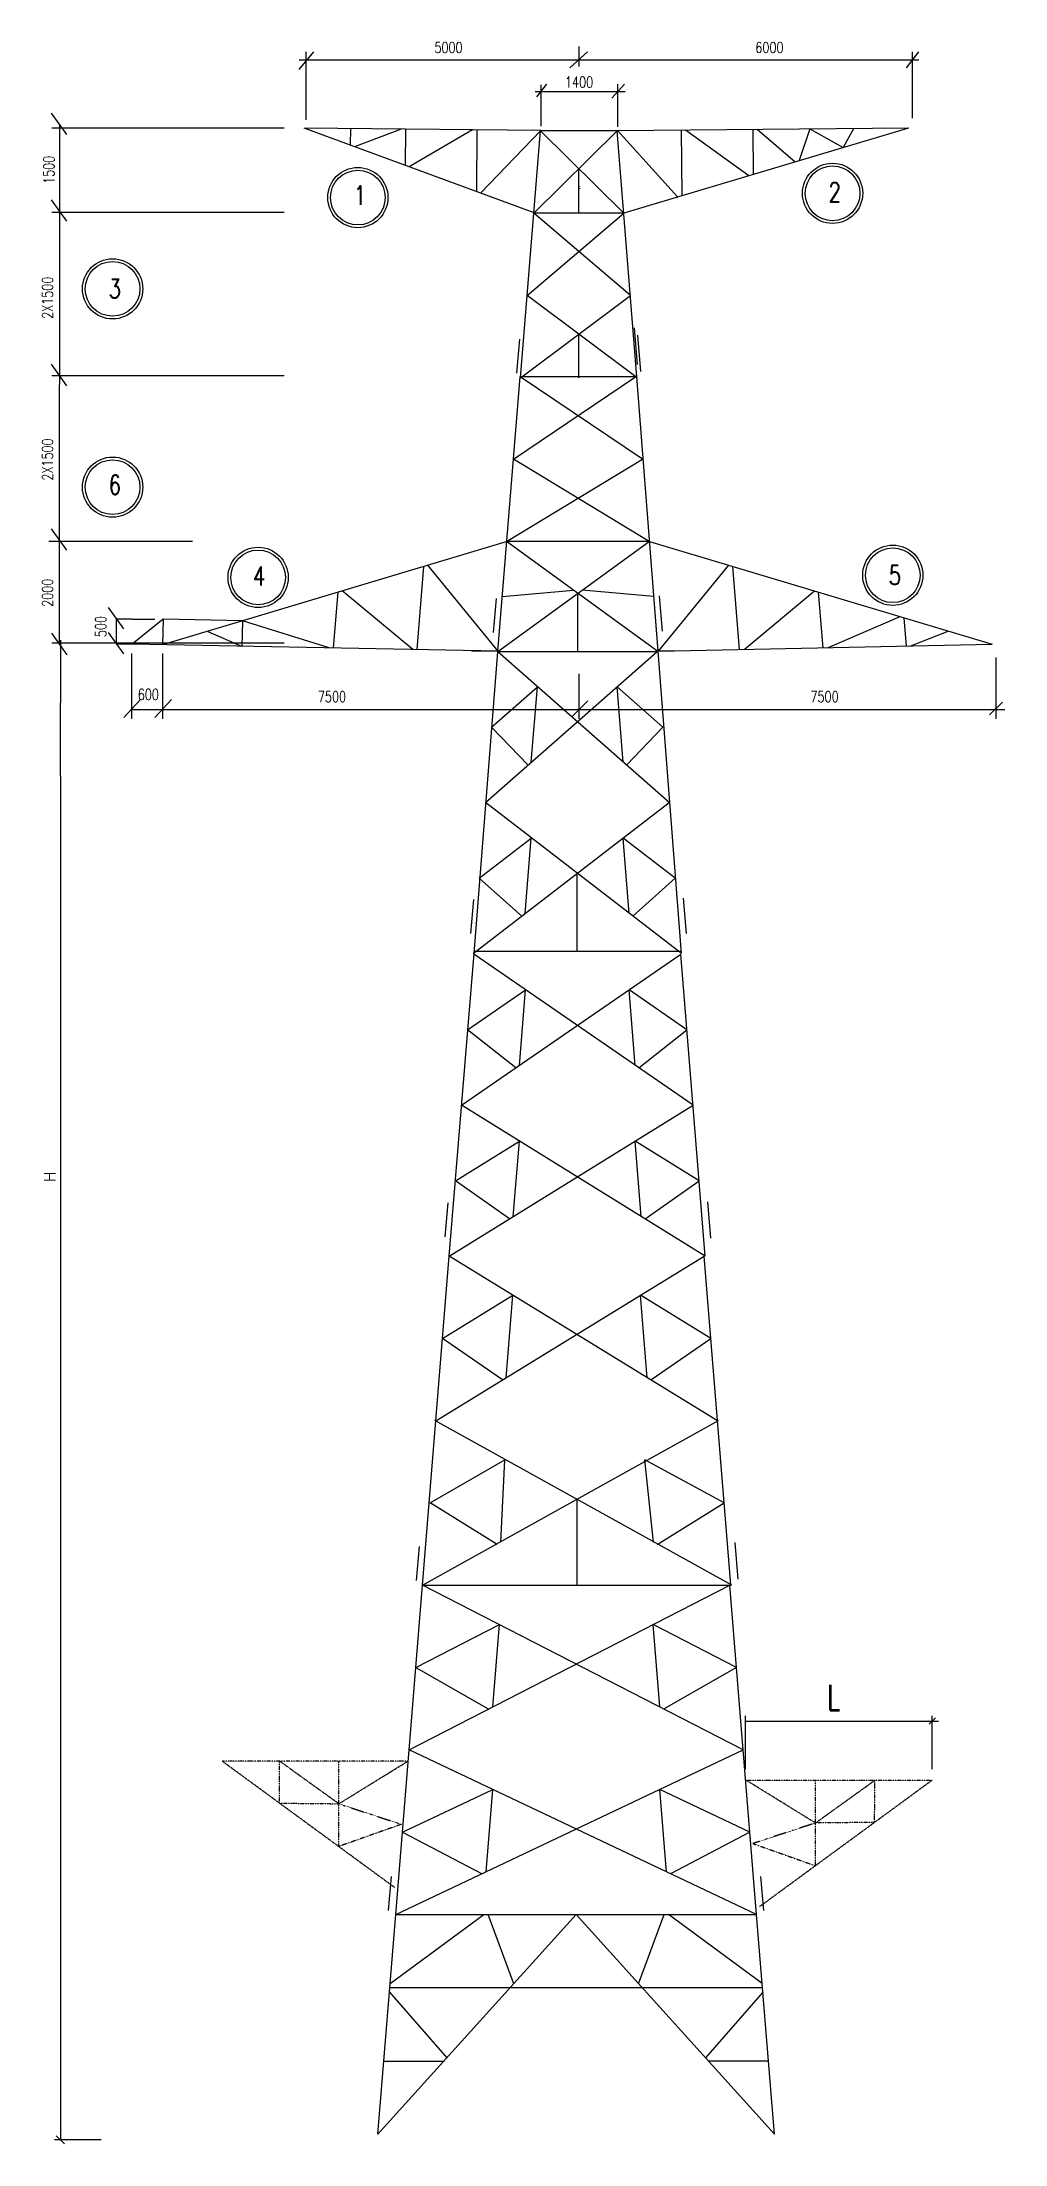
# Model space of a CAD drawing. Header units: millimetres. Extents: x -25344 to 5907, y -19679 to 18215.
# Drawn here: x -25344 to -7980, y -19679 to 18215 of the extents above; entities that cross this region are included whole.
import ezdxf
from ezdxf.enums import TextEntityAlignment as Align

# ---------------------------------------------------------------- set-up
doc = ezdxf.new("R2010")
doc.units = ezdxf.units.MM
doc.linetypes.add('DASHDOTX2', pattern=[2, 1, -0.5, 0, -0.5])
for name, color, linetype in [('4', 2, 'DASHDOTX2'), ('基本图元层', 7, 'Continuous'), ('尺寸标注层', 7, 'Continuous'), ('标注', 7, 'Continuous')]:
    doc.layers.add(name, color=color, linetype=linetype)
doc.styles.add('ITALIC', font='SIMPLEX', dxfattribs={"width": 0.7, "bigfont": 'HZTXT'})
doc.styles.get("Standard").update_dxf_attribs({"font": 'txt', "bigfont": 'gbcbig.shx'})

msp = doc.modelspace()

# ---------------------------------------------------------------- texts
at = {"style": 'ITALIC', "width": 0.75}
for s, p in [('5000', (-18014, 18017)), ('6000', (-12228, 18017)), ('1400', (-15660, 17393)), ('600', (-23427, 6354)), ('7500', (-20116, 6314)), ('7500', (-11233, 6314))]:
    msp.add_text(s, height=197.3, dxfattribs=at).set_placement(p, align=Align.CENTER)
for s, p in [('1500', (-25121, 15909)), ('2X1500', (-25147, 13604)), ('2X1500', (-25147, 10688)), ('2000', (-25147, 8286)), ('500', (-24186, 7677))]:
    msp.add_text(s, height=197.3, rotation=90, dxfattribs=at).set_placement(p, align=Align.CENTER)
for s, p in [('1', (-19610, 15452)), ('2', (-11050, 15509)), ('3', (-24032, 13770)), ('6', (-24032, 10232)), ('4', (-21430, 8587)), ('5', (-9964, 8605))]:
    msp.add_text(s, height=345, dxfattribs=at).set_placement(p, align=Align.MIDDLE)
at = {"color": 7, "width": 0.7}
msp.add_text('L', height=456, dxfattribs=at).set_placement((-11185, -11860))
at = {"layer": '标注', "color": 0}
msp.add_text('H', height=206, rotation=90, dxfattribs=at).set_placement((-25100, -2340))

# ---------------------------------------------------------------- linework, layer by layer
for p, q in [((-20709, 17722), (-20440, 18040)), ((-20709, 17894), (-9532, 17894)), ((-20587, 18040), (-20587, 16815)), ((-15825, 17747), (-15507, 18040)), ((-15658, 17776), (-15658, 18135)), ((-9754, 17747), (-9532, 18040)), ((-9655, 18040), (-9655, 16840)), ((-16419, 17229), (-16242, 17455)), ((-16343, 16698), (-16343, 17443)), ((-15068, 17203), (-14840, 17455)), ((-14966, 17455), (-14966, 16685)), ((-16451, 17320), (-14827, 17320)), ((-25180, 16935), (-24902, 16548)), ((-25170, 16666), (-20979, 16666)), ((-16351, 16621), (-20617, 16661)), ((-16472, 15136), (-20617, 16661)), ((-19784, 16653), (-19786, 16355)), ((-18870, 16644), (-19712, 16328)), ((-18791, 16644), (-18797, 15991)), ((-17581, 16633), (-18723, 15964)), ((-17502, 16632), (-17512, 15519)), ((-16351, 16621), (-17438, 15491)), ((-16718, 12160), (-16357, 16615)), ((-16477, 15130), (-14975, 16615)), ((-14855, 15130), (-16357, 16615)), ((-14975, 16615), (-16357, 16615)), ((-14619, 12180), (-14975, 16615)), ((-14970, 16621), (-9712, 16668)), ((-14970, 16621), (-13884, 15424)), ((-14849, 15136), (-9712, 16668)), ((-13819, 16631), (-13808, 15447)), ((-13740, 16632), (-12597, 15808)), ((-12529, 16643), (-12522, 15830)), ((-12450, 16644), (-11766, 16056)), ((-11498, 16652), (-11690, 16078)), ((-11498, 16652), (-10898, 16315)), ((-10704, 16660), (-10898, 16315)), ((-15666, 15130), (-15666, 15932)), ((-15654, 15613), (-15654, 15604)), ((-15654, 15578), (-15654, 15569)), ((-25180, 15372), (-24902, 14985)), ((-25170, 15149), (-20979, 15149)), ((-16598, 13645), (-14855, 15130)), ((-14734, 13645), (-16477, 15130)), ((-14855, 15130), (-16477, 15130)), ((-16453, 15125), (-16453, 15125)), ((-16718, 12160), (-14734, 13645)), ((-14614, 12160), (-16598, 13645)), ((-15666, 12160), (-15666, 12948)), ((-14668, 13060), (-14614, 12404)), ((-14605, 12932), (-14550, 12276)), ((-16785, 12245), (-16731, 12858)), ((-25180, 12405), (-24902, 12018)), ((-25170, 12203), (-20979, 12203)), ((-17127, 7228), (-16724, 12179)), ((-16845, 10694), (-14640, 12179)), ((-14519, 10694), (-16724, 12179)), ((-14640, 12179), (-16724, 12179)), ((-14236, 7232), (-14619, 12180)), ((-16966, 9209), (-14519, 10694)), ((-14398, 9209), (-16845, 10694)), ((-25220, 9217), (-22629, 9217)), ((-25180, 9439), (-24902, 9053)), ((-16957, 9212), (-23170, 7348)), ((-17127, 7228), (-14398, 9209)), ((-14238, 7228), (-16966, 9209)), ((-14398, 9209), (-16966, 9209)), ((-14389, 9212), (-8212, 7358)), ((-18582, 7263), (-18461, 8761)), ((-17118, 7232), (-18386, 8784)), ((-14229, 7232), (-12961, 8784)), ((-12765, 7263), (-12885, 8761)), ((-24152, 8023), (-23874, 7636)), ((-20086, 7294), (-20005, 8297)), ((-18660, 7264), (-19930, 8320)), ((-17200, 7571), (-17146, 8184)), ((-17046, 8219), (-15762, 8335)), ((-15682, 7228), (-15682, 8277)), ((-14318, 8219), (-15602, 8335)), ((-14218, 8228), (-14164, 7593)), ((-12686, 7264), (-11416, 8320)), ((-11260, 7294), (-11341, 8297)), ((-23999, 7358), (-23999, 7809)), ((-23721, 7809), (-23999, 7809)), ((-23721, 7809), (-23308, 7809)), ((-23161, 7807), (-23721, 7358)), ((-23161, 7807), (-23170, 7348)), ((-21730, 7780), (-23161, 7807)), ((-21739, 7320), (-22348, 7584)), ((-21730, 7780), (-21739, 7320)), ((-20165, 7296), (-21730, 7780)), ((-11181, 7296), (-9872, 7857)), ((-9756, 7326), (-9797, 7834)), ((-9677, 7328), (-9005, 7596)), ((-25173, 7555), (-24895, 7168)), ((-25170, 7384), (-20979, 7384)), ((-24152, 7572), (-23874, 7185)), ((-23721, 7358), (-23999, 7358)), ((-17118, 7232), (-23721, 7358)), ((-17601, 7242), (-17118, 7232)), ((-17554, 1785), (-17127, 7224)), ((-17348, 4502), (-14258, 7224)), ((-14037, 4502), (-17127, 7224)), ((-14258, 7224), (-17127, 7224)), ((-13816, 1780), (-14236, 7232)), ((-14229, 7232), (-8212, 7358)), ((-13745, 7242), (-14229, 7232)), ((-23731, 7191), (-23731, 6015)), ((-23172, 7191), (-23172, 6015)), ((-15662, 6822), (-15662, 6015)), ((-8143, 7121), (-8143, 6015)), ((-17238, 5863), (-16410, 6592)), ((-16521, 5231), (-16410, 6592)), ((-14865, 5231), (-14975, 6592)), ((-14148, 5863), (-14975, 6592)), ((-23869, 6037), (-23569, 6361)), ((-23731, 6182), (-7980, 6182)), ((-23309, 6037), (-23009, 6361)), ((-15779, 6060), (-15501, 6337)), ((-8258, 6083), (-8027, 6314)), ((-16580, 5179), (-17238, 5863)), ((-14806, 5179), (-14148, 5863)), ((-17569, 1780), (-14037, 4502)), ((-13816, 1780), (-17348, 4502)), ((-17459, 3141), (-16521, 3864)), ((-16631, 2503), (-16521, 3864)), ((-14754, 2503), (-14865, 3864)), ((-13927, 3141), (-14865, 3864)), ((-16694, 2455), (-17459, 3141)), ((-15693, 1827), (-15693, 3199)), ((-14692, 2455), (-13927, 3141)), ((-17610, 2143), (-17556, 2756)), ((-13780, 2778), (-13726, 2143)), ((-18002, -3675), (-17554, 1785)), ((-17781, -953), (-13826, 1770)), ((-13605, -953), (-17560, 1770)), ((-17551, 1827), (-13820, 1827)), ((-13384, -3675), (-13826, 1770)), ((-17670, 409), (-16626, 1127)), ((-16737, -234), (-16626, 1127)), ((-14649, -234), (-14759, 1127)), ((-13715, 409), (-14759, 1127)), ((-16802, -279), (-17670, 409)), ((-14584, -279), (-13715, 409)), ((-18002, -3675), (-13605, -953)), ((-13384, -3675), (-17781, -953)), ((-17891, -2314), (-16737, -1599)), ((-16847, -2960), (-16737, -1599)), ((-14538, -2960), (-14649, -1599)), ((-13494, -2314), (-14649, -1599)), ((-16914, -3002), (-17891, -2314)), ((-14471, -3002), (-13494, -2314)), ((-18076, -3328), (-18021, -2715)), ((-13343, -2693), (-13289, -3350)), ((-18483, -9608), (-18002, -3675)), ((-18243, -6645), (-13404, -3675)), ((-13163, -6645), (-18002, -3675)), ((-12923, -9599), (-13404, -3675)), ((-18122, -5160), (-16852, -4380)), ((-16973, -5865), (-16852, -4380)), ((-13283, -5160), (-14553, -4380)), ((-14433, -5865), (-14553, -4380)), ((-17040, -5906), (-18122, -5160)), ((-14365, -5906), (-13283, -5160)), ((-18483, -9608), (-13147, -6638)), ((-12906, -9608), (-18258, -6638)), ((-18347, -8123), (-16996, -7344)), ((-17069, -8829), (-16996, -7344)), ((-14320, -8829), (-14473, -7344)), ((-13043, -8123), (-14473, -7344)), ((-17136, -8870), (-18347, -8123)), ((-15699, -8059), (-15699, -9605)), ((-14253, -8870), (-13043, -8123)), ((-18592, -9523), (-18538, -8910)), ((-12851, -8839), (-12797, -9495)), ((-18965, -15545), (-18483, -9605)), ((-18724, -12575), (-12941, -9605)), ((-12700, -12575), (-18483, -9605)), ((-18483, -9605), (-12941, -9605)), ((-18483, -9608), (-12920, -9608)), ((-12459, -15545), (-12941, -9605)), ((-18603, -11090), (-17097, -10317)), ((-17218, -11801), (-17097, -10317)), ((-12820, -11090), (-14326, -10317)), ((-14206, -11801), (-14326, -10317)), ((-18603, -11090), (-17288, -11838)), ((-12820, -11090), (-14136, -11838)), ((-18965, -15545), (-12700, -12575)), ((-12459, -15545), (-18724, -12575)), ((-18844, -14060), (-17218, -13289)), ((-17338, -14774), (-17218, -13289)), ((-12579, -14060), (-14206, -13289)), ((-14085, -14774), (-14206, -13289)), ((-18844, -14060), (-17410, -14807)), ((-12579, -14060), (-14014, -14807)), ((-19096, -15472), (-19042, -14859)), ((-12328, -15472), (-12382, -14859)), ((-19287, -19504), (-18965, -15545)), ((-19287, -19504), (-15712, -15545)), ((-19066, -16786), (-17378, -15545)), ((-18965, -15545), (-12459, -15545)), ((-16837, -16791), (-17299, -15545)), ((-12137, -19504), (-15712, -15545)), ((-14586, -16791), (-14125, -15545)), ((-12358, -16786), (-14046, -15545)), ((-12137, -19504), (-12459, -15545)), ((-19078, -16943), (-18042, -18126)), ((-12352, -16864), (-19072, -16864)), ((-12345, -16943), (-13381, -18126)), ((-19179, -18185), (-18095, -18185)), ((-12244, -18185), (-13329, -18185))]:
    msp.add_line(p, q)
at = {"color": 7, "linetype": 'Continuous'}
msp.add_line((-9234, -11999), (-9348, -12113), dxfattribs=at)
at = {"color": 0, "linetype": 'ByBlock'}
msp.add_line((-24939, -19679), (-25086, -19532), dxfattribs=at)
for centre, radius in [((-19649, 15411), 543), ((-11089, 15487), 543), ((-11089, 15487), 493), ((-19649, 15411), 493), ((-24071, 13765), 543), ((-24071, 13765), 493), ((-24071, 10190), 543), ((-24071, 10190), 493), ((-21447, 8563), 543), ((-10003, 8602), 543), ((-10003, 8602), 493), ((-21447, 8563), 493)]:
    msp.add_circle(centre, radius)
at = {"layer": '4', "color": 0}
for p, q in [((-18744, -12776), (-22095, -12776)), ((-22095, -12776), (-18982, -15056)), ((-21059, -13535), (-21063, -12776)), ((-19992, -13546), (-21063, -12776)), ((-19992, -14316), (-19992, -12776)), ((-19992, -13546), (-18744, -12776)), ((-12646, -13123), (-9295, -13123)), ((-11398, -13893), (-12646, -13123)), ((-9295, -13123), (-12407, -15403)), ((-11398, -14663), (-11398, -13123)), ((-11398, -13893), (-10327, -13123)), ((-10331, -13882), (-10327, -13123)), ((-21059, -13535), (-19992, -13546)), ((-19992, -13546), (-18865, -13916)), ((-18863, -13916), (-19992, -14316)), ((-11398, -13893), (-12524, -14263)), ((-10331, -13882), (-11398, -13893)), ((-12526, -14263), (-11398, -14663))]:
    msp.add_line(p, q, dxfattribs=at)
at = {"layer": '基本图元层', "color": 0}
for p, q in [((-25026, 16722), (-25032, 7358)), ((-25013, -1413), (-25013, -19603))]:
    msp.add_line(p, q, dxfattribs=at)
at = {"layer": '尺寸标注层', "color": 7}
for p, q in [((-12656, -12923), (-12656, -11961)), ((-12656, -12056), (-9291, -12056)), ((-9291, -12923), (-9291, -11961)), ((-9291, -12056), (-9177, -12056))]:
    msp.add_line(p, q, dxfattribs=at)
at = {"layer": '标注', "color": 0, "lineweight": 25}
for p, q in [((-25013, 7431), (-25013, 6303)), ((-25017, 6303), (-25017, 5714)), ((-25017, 5714), (-25017, 4977)), ((-25013, 4977), (-25013, 3505)), ((-25013, 3505), (-25013, 2033)), ((-25013, 2033), (-25013, 560)), ((-25013, 560), (-25013, -1413)), ((-24279, -19603), (-25116, -19603))]:
    msp.add_line(p, q, dxfattribs=at)

msp.set_redraw_order([(e.dxf.handle, doc.entitydb.next_handle()) for e in msp.query("TEXT MTEXT ATTDEF DIMENSION ARC_DIMENSION")])  # texts and dimensions are drawn at this point

doc.saveas('drawing.dxf')
